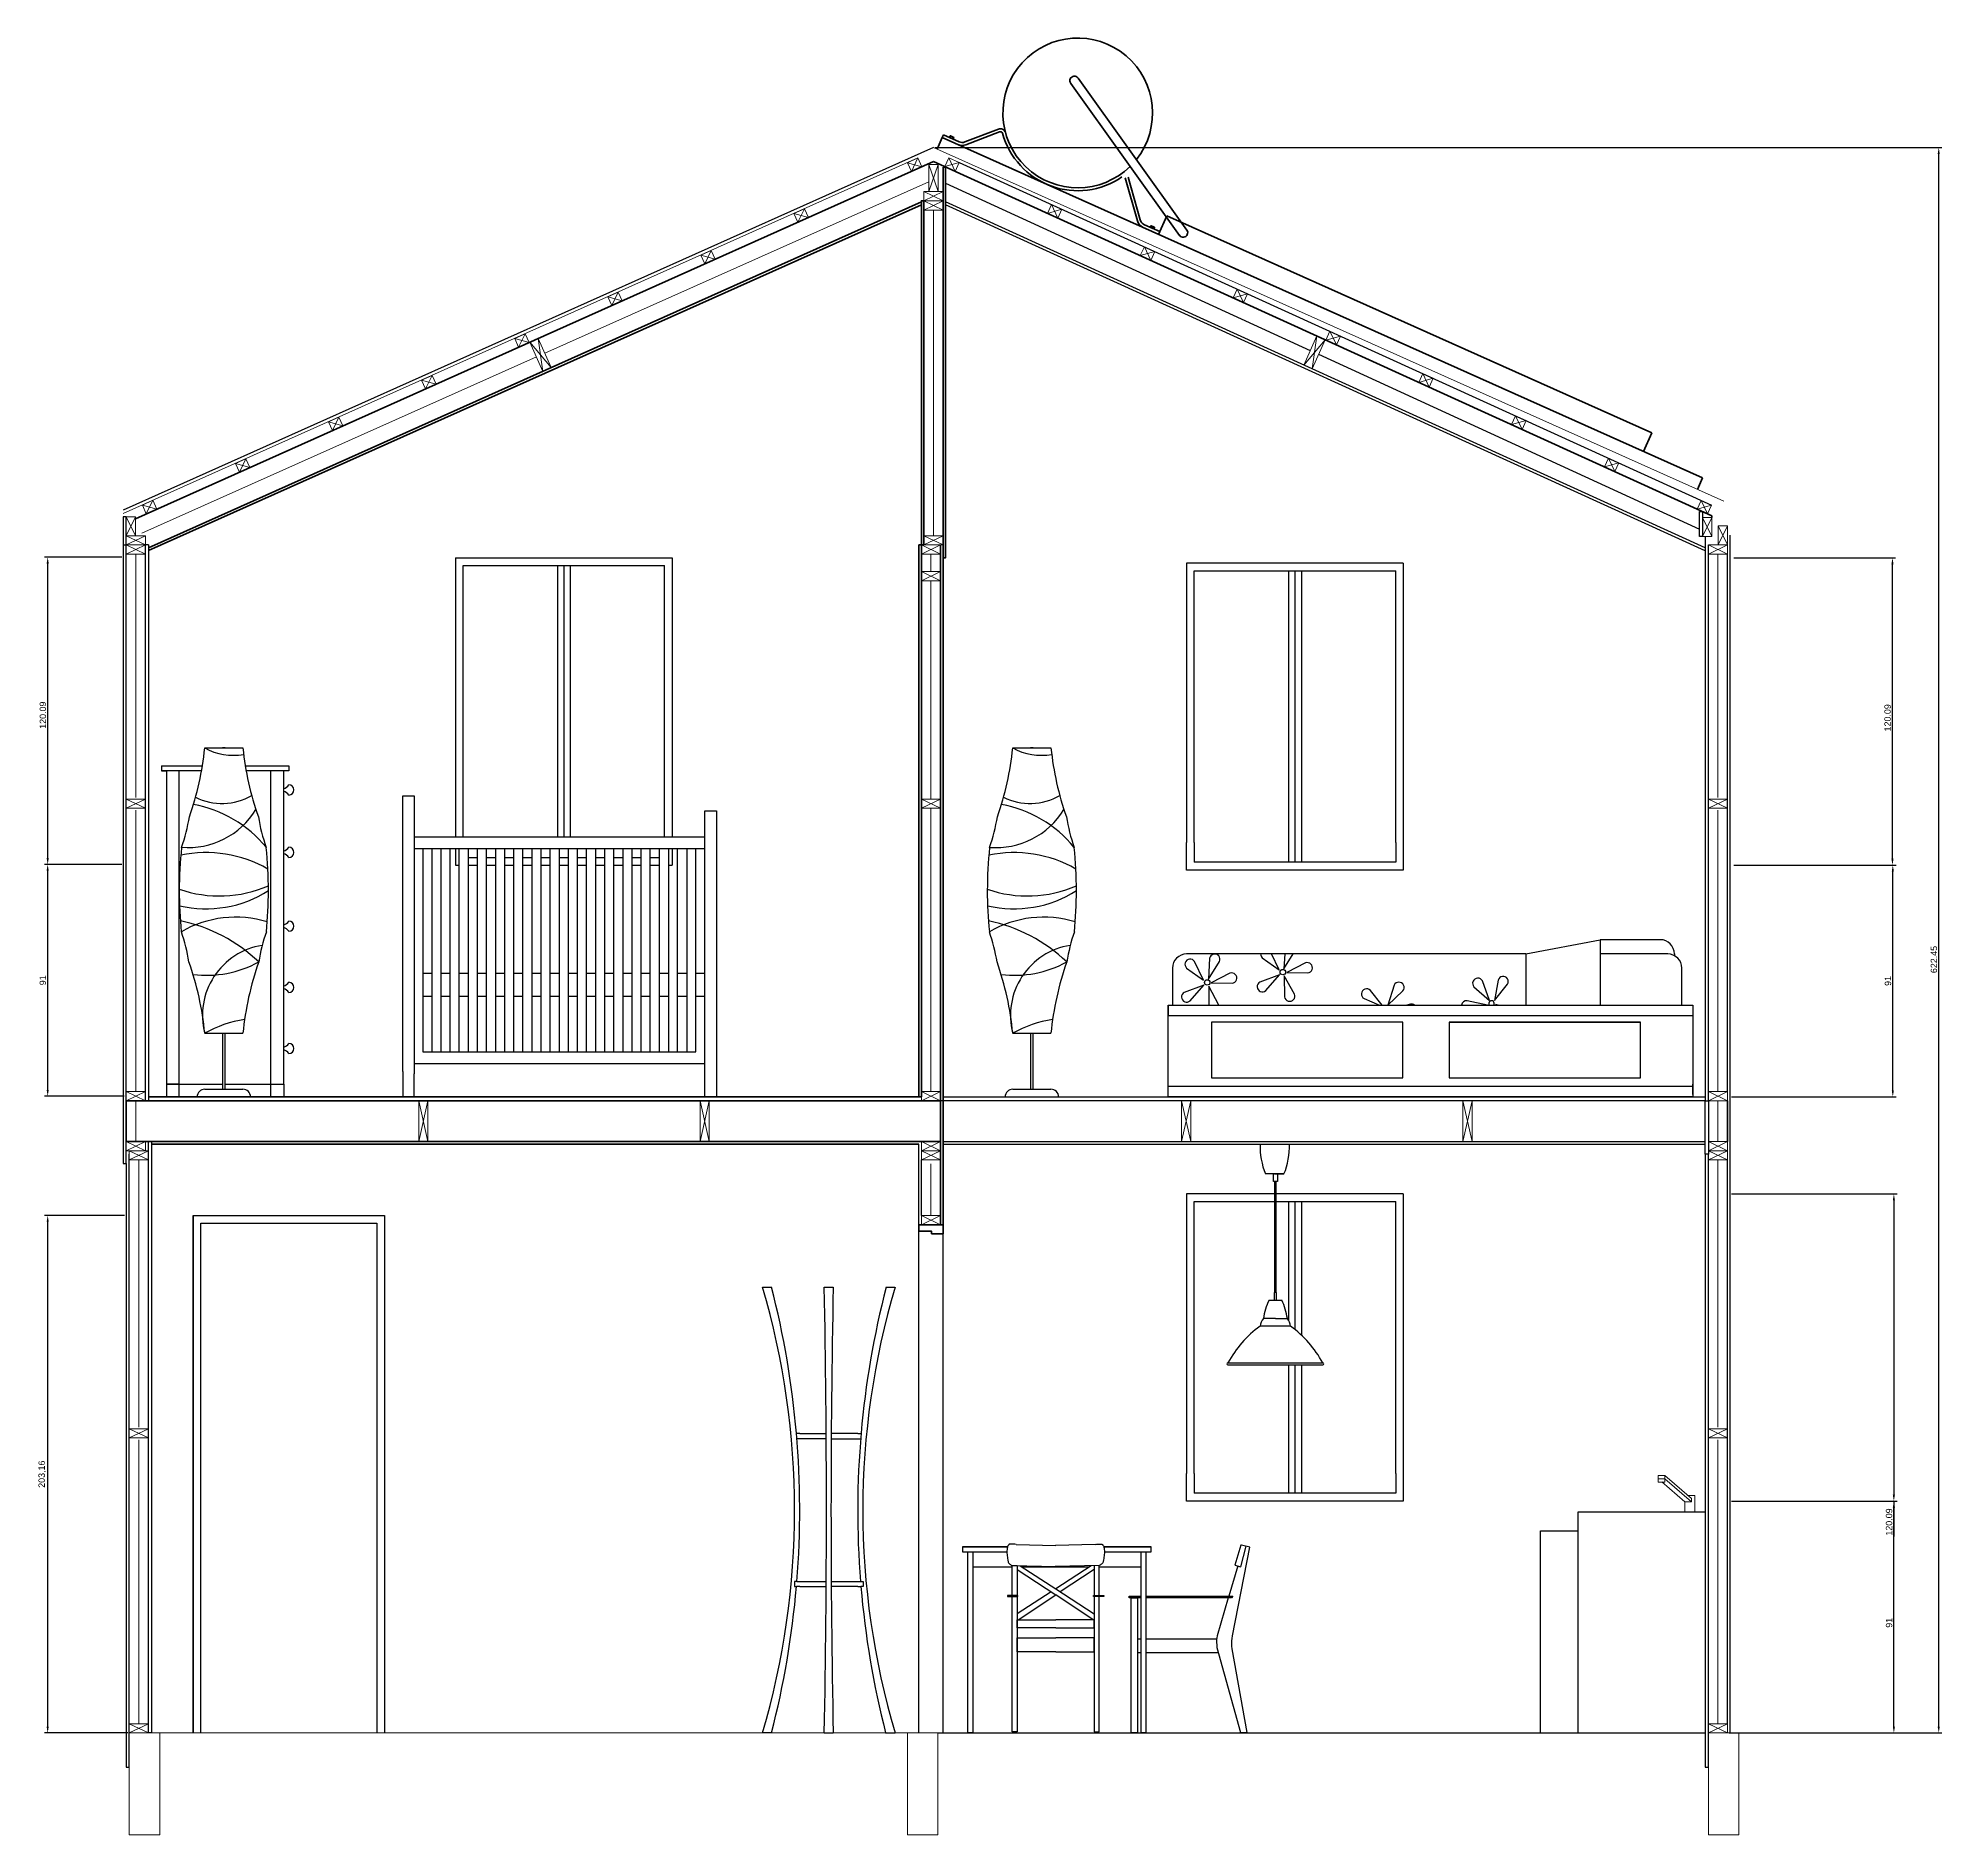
# Model space of a CAD drawing. Header units: inches. Extents: x 1841 to 3762, y 1077 to 2987.
# Drawn here: x 2952 to 3700, y 2276 to 2982 of the extents above; entities that cross this region are included whole.
import ezdxf

# ---------------------------------------------------------------- set-up
doc = ezdxf.new("R2010")
doc.units = ezdxf.units.IN
doc.header["$MEASUREMENT"] = 0
for name, color, linetype, lineweight in [('A-ANNO-SYMB', 3, 'Continuous', 18), ('A-DETL-MCUT', 4, 'Continuous', 25), ('A-ELEV-IDEN', 3, 'Continuous', 18), ('A-ELEV-MBE1', 7, 'Continuous', 35), ('A-ELEV-MBE2', 4, 'Continuous', 25), ('A-FURN', 8, 'Continuous', 18), ('A-SECT-MCUT', 7, 'Continuous', 35), ('A-WALL-PATT', 8, 'Continuous', 18), ('A-WALL-STUD', 3, 'Continuous', 18)]:
    doc.layers.add(name, color=color, linetype=linetype, lineweight=lineweight)
doc.layers.add('simona arzu 1', color=1, linetype='Continuous')
doc.styles.get("Standard").update_dxf_attribs({"font": 'Arial.ttf'})
doc.dimstyles.new('ISO-25', dxfattribs={"dimtxt": 2.5, "dimasz": 2.5, "dimexe": 1.25, "dimexo": 0.625, "dimtad": 1, "dimtxsty": 'Standard', "dimcen": 2.5, "dimadec": 0, "dimazin": 0, "dimtfac": 1, "dimtmove": 0, "dimatfit": 3, "dimfxl": 1, "dimarcsym": 0})

msp = doc.modelspace()

# ---------------------------------------------------------------- blocks, each defined once
blk = doc.blocks.new('*D40')
at = {"color": 0, "lineweight": -2, "transparency": 16777216}
for p, q in [((3304.45, 2938.88), (3699.69, 2938.88)), ((3698.44, 2319.02), (3698.44, 2936.38)), ((3616.14, 2316.52), (3699.69, 2316.52))]:
    blk.add_line(p, q, dxfattribs=at)
at = {"color": 0, "transparency": 16777216}
for points in [[(3698.02, 2936.38), (3698.85, 2936.38), (3698.44, 2938.88)], [(3698.02, 2319.02), (3698.85, 2319.02), (3698.44, 2316.52)]]:
    blk.add_solid(points, dxfattribs=at)
at = {"color": 0, "transparency": 16777216, "insert": (3696.55, 2620.14), "char_height": 2.5, "attachment_point": 5, "rotation": 90}
blk.add_mtext('622.45', dxfattribs=at)
blk = doc.blocks.new('*D41')
at = {"color": 0, "lineweight": -2, "transparency": 16777216}
for p, q in [((3617.04, 2407.52), (3682.08, 2407.52)), ((3680.83, 2319.02), (3680.83, 2405.02)), ((3616.14, 2316.52), (3682.08, 2316.52))]:
    blk.add_line(p, q, dxfattribs=at)
at = {"color": 0, "transparency": 16777216}
for points in [[(3680.41, 2405.02), (3681.25, 2405.02), (3680.83, 2407.52)], [(3680.41, 2319.02), (3681.25, 2319.02), (3680.83, 2316.52)]]:
    blk.add_solid(points, dxfattribs=at)
at = {"color": 0, "transparency": 16777216, "insert": (3678.94, 2359.76), "char_height": 2.5, "attachment_point": 5, "rotation": 90}
blk.add_mtext('91', dxfattribs=at)
blk = doc.blocks.new('*D35')
at = {"color": 0, "lineweight": -2, "transparency": 16777216}
for p, q in [((3617.04, 2528.1), (3682.08, 2528.1)), ((3680.83, 2525.6), (3680.83, 2410.02)), ((3617.04, 2407.52), (3682.08, 2407.52)), ((3680.83, 2407.52), (3680.83, 2393.64))]:
    blk.add_line(p, q, dxfattribs=at)
at = {"color": 0, "transparency": 16777216}
for points in [[(3680.41, 2525.6), (3681.25, 2525.6), (3680.83, 2528.1)], [(3680.41, 2410.02), (3681.25, 2410.02), (3680.83, 2407.52)]]:
    blk.add_solid(points, dxfattribs=at)
at = {"color": 0, "transparency": 16777216, "insert": (3678.94, 2399.33), "char_height": 2.5, "attachment_point": 5, "rotation": 90}
blk.add_mtext('120.09', dxfattribs=at)
blk = doc.blocks.new('*D36')
at = {"color": 0, "lineweight": -2, "transparency": 16777216}
for p, q in [((3617.95, 2657.21), (3681.66, 2657.21)), ((3680.41, 2568.71), (3680.41, 2654.71)), ((3617.04, 2566.21), (3681.66, 2566.21))]:
    blk.add_line(p, q, dxfattribs=at)
at = {"color": 0, "transparency": 16777216}
for points in [[(3680, 2654.71), (3680.83, 2654.71), (3680.41, 2657.21)], [(3680, 2568.71), (3680.83, 2568.71), (3680.41, 2566.21)]]:
    blk.add_solid(points, dxfattribs=at)
at = {"color": 0, "transparency": 16777216, "insert": (3678.52, 2611.71), "char_height": 2.5, "attachment_point": 5, "rotation": 90}
blk.add_mtext('91', dxfattribs=at)
blk = doc.blocks.new('*D37')
at = {"color": 0, "lineweight": -2, "transparency": 16777216}
for p, q in [((3617.95, 2777.79), (3681.52, 2777.79)), ((3680.27, 2659.71), (3680.27, 2775.29)), ((3617.95, 2657.21), (3681.52, 2657.21))]:
    blk.add_line(p, q, dxfattribs=at)
at = {"color": 0, "transparency": 16777216}
for points in [[(3679.86, 2775.29), (3680.69, 2775.29), (3680.27, 2777.79)], [(3679.86, 2659.71), (3680.69, 2659.71), (3680.27, 2657.21)]]:
    blk.add_solid(points, dxfattribs=at)
at = {"color": 0, "transparency": 16777216, "insert": (3678.38, 2715.03), "char_height": 2.5, "attachment_point": 5, "rotation": 90}
blk.add_mtext('120.09', dxfattribs=at)
blk = doc.blocks.new('*D38')
at = {"color": 0, "lineweight": -2, "transparency": 16777216}
for p, q in [((2985.16, 2657.48), (2954.84, 2657.48)), ((2956.09, 2568.98), (2956.09, 2654.98)), ((2986.07, 2566.48), (2954.84, 2566.48))]:
    blk.add_line(p, q, dxfattribs=at)
at = {"color": 0, "transparency": 16777216}
for points in [[(2955.67, 2654.98), (2956.51, 2654.98), (2956.09, 2657.48)], [(2955.67, 2568.98), (2956.51, 2568.98), (2956.09, 2566.48)]]:
    blk.add_solid(points, dxfattribs=at)
at = {"color": 0, "transparency": 16777216, "insert": (2954.2, 2611.98), "char_height": 2.5, "attachment_point": 5, "rotation": 90}
blk.add_mtext('91', dxfattribs=at)
blk = doc.blocks.new('*D39')
at = {"color": 0, "lineweight": -2, "transparency": 16777216}
for p, q in [((2985.16, 2778.06), (2954.84, 2778.06)), ((2956.09, 2659.98), (2956.09, 2775.56)), ((2985.16, 2657.48), (2954.84, 2657.48))]:
    blk.add_line(p, q, dxfattribs=at)
at = {"color": 0, "transparency": 16777216}
for points in [[(2955.67, 2775.56), (2956.51, 2775.56), (2956.09, 2778.06)], [(2955.67, 2659.98), (2956.51, 2659.98), (2956.09, 2657.48)]]:
    blk.add_solid(points, dxfattribs=at)
at = {"color": 0, "transparency": 16777216, "insert": (2954.2, 2716.06), "char_height": 2.5, "attachment_point": 5, "rotation": 90}
blk.add_mtext('120.09', dxfattribs=at)
blk = doc.blocks.new('*D42')
at = {"color": 0, "lineweight": -2, "transparency": 16777216}
for p, q in [((2986.3, 2519.67), (2954.84, 2519.67)), ((2956.09, 2319.02), (2956.09, 2517.17)), ((2987.5, 2316.52), (2954.84, 2316.52))]:
    blk.add_line(p, q, dxfattribs=at)
at = {"color": 0, "transparency": 16777216}
for points in [[(2955.67, 2517.17), (2956.51, 2517.17), (2956.09, 2519.67)], [(2955.67, 2319.02), (2956.51, 2319.02), (2956.09, 2316.52)]]:
    blk.add_solid(points, dxfattribs=at)
at = {"color": 0, "transparency": 16777216, "insert": (2953.96, 2418.09), "char_height": 2.5, "attachment_point": 5, "rotation": 90}
blk.add_mtext('203,16', dxfattribs=at)

# ---------------------------------------------------------------- dimensions: what is measured, and where the dimension line sits
at = {"color": 3}
for base, p1, p2, text, picture, middle in [((3698.437, 2938.883), (3615.512, 2316.517), (3303.823, 2938.883), '622.45', '*D40', (3698.437, 2620.14)), ((2956.089, 2778.063), (2985.786, 2657.483), (2985.786, 2778.063), '120.09', '*D39', (2956.089, 2716.064)), ((3680.273, 2777.789), (3617.323, 2657.209), (3617.323, 2777.789), '120.09', '*D37', (3680.273, 2715.028)), ((3680.831, 2528.096), (3616.417, 2407.517), (3616.417, 2528.096), '120.09', '*D35', (3680.831, 2399.327))]:
    dim = msp.add_linear_dim(base=base, p1=p1, p2=p2, angle=270, text=text, dimstyle='ISO-25', dxfattribs=at)
    dim.commit()
    dim.dimension.update_dxf_attribs({"geometry": picture, "text_midpoint": middle, "dimtype": 160})
for base, p1, p2, picture, middle in [((2956.089, 2657.483), (2986.692, 2566.483), (2985.786, 2657.483), '*D38', (2954.197, 2611.983)), ((3680.414, 2657.209), (3616.417, 2566.209), (3617.323, 2657.209), '*D36', (3678.522, 2611.709)), ((2956.089, 2519.673), (2988.128, 2316.517), (2986.925, 2519.673), '*D42', (2953.958, 2418.095))]:
    dim = msp.add_linear_dim(base=base, p1=p1, p2=p2, angle=270, dimstyle='ISO-25', dxfattribs=at)
    dim.commit()
    dim.dimension.update_dxf_attribs({"geometry": picture, "text_midpoint": middle})
dim = msp.add_linear_dim(base=(3680.831, 2407.517), p1=(3615.512, 2316.517), p2=(3616.417, 2407.517), angle=270, dimstyle='ISO-25', dxfattribs=at)
dim.commit()
dim.dimension.update_dxf_attribs({"geometry": '*D41', "text_midpoint": (3680.831, 2359.765), "dimtype": 160})

# ---------------------------------------------------------------- linework, layer by layer
at = {"color": 0}
for p, q in [((3303.823, 2938.883), (2985.725, 2796.513)), ((3313.928, 2933.013), (3609.284, 2798.533)), ((3308.578, 2924.917), (3451.719, 2859.229)), ((3454.994, 2857.726), (3604.503, 2789.115)), ((3616.417, 2786.68), (3616.417, 2316.517)), ((3488.255, 2775.776), (3403.19, 2775.776)), ((3403.19, 2655.197), (3403.19, 2666.072)), ((3406.192, 2666.072), (3406.192, 2658.323)), ((3443.221, 2666.072), (3443.221, 2658.323)), ((3445.723, 2666.072), (3445.723, 2658.323)), ((3448.225, 2666.072), (3448.225, 2658.323)), ((3485.253, 2666.072), (3485.253, 2658.323)), ((3488.255, 2666.072), (3488.255, 2655.197)), ((3488.255, 2655.197), (3403.19, 2655.197)), ((3485.253, 2658.323), (3406.192, 2658.323)), ((3095.507, 2576.186), (3095.507, 2566.209)), ((3099.97, 2566.209), (3099.97, 2575.317)), ((3214.075, 2566.209), (3214.075, 2576.505)), ((3218.681, 2575.829), (3218.681, 2566.209)), ((3095.507, 2566.209), (3099.97, 2566.209)), ((3218.681, 2566.209), (3214.075, 2566.209)), ((3307.575, 2566.209), (3602.246, 2566.209)), ((3602.246, 2566.209), (3602.246, 2566.209)), ((3602.246, 2566.209), (3606.803, 2566.209)), ((3307.575, 2548.696), (3606.802, 2548.696)), ((3298.066, 2515.986), (3298.066, 2547.695)), ((3299.066, 2519.588), (3299.066, 2541.49)), ((3307.575, 2547.695), (3606.802, 2547.695)), ((3437.728, 2528.096), (3403.19, 2528.096)), ((3488.255, 2528.096), (3438.328, 2528.096)), ((3403.19, 2407.517), (3403.19, 2418.392)), ((3406.192, 2418.392), (3406.192, 2410.643)), ((3443.221, 2418.392), (3443.221, 2410.643)), ((3445.723, 2418.392), (3445.723, 2410.643)), ((3448.225, 2418.392), (3448.225, 2410.643)), ((3485.253, 2418.392), (3485.253, 2410.643)), ((3488.255, 2418.392), (3488.255, 2407.517)), ((3488.255, 2407.517), (3403.19, 2407.517)), ((3485.253, 2410.643), (3406.192, 2410.643))]:
    msp.add_line(p, q, dxfattribs=at)
for p, q in [((3017.746, 2703.182), (3032.746, 2703.182)), ((3017.746, 2703.182), (3030.246, 2703.182)), ((3017.746, 2703.182), (3025.246, 2703.182)), ((3025.746, 2703.182), (3024.746, 2703.182)), ((3024.746, 2703.182), (3025.246, 2703.182)), ((3334.943, 2703.181), (3349.943, 2703.181)), ((3334.943, 2703.181), (3347.443, 2703.181)), ((3334.943, 2703.181), (3342.443, 2703.181)), ((3342.943, 2703.181), (3341.943, 2703.181)), ((3341.943, 2703.181), (3342.443, 2703.181)), ((3000.746, 2696.209), (3000.746, 2694.209)), ((3000.746, 2696.209), (3016.83, 2696.209)), ((3016.487, 2694.209), (3000.746, 2694.209)), ((3000.746, 2694.209), (3002.746, 2694.209)), ((3002.746, 2694.209), (3002.746, 2566.209)), ((3007.746, 2571.225), (3007.746, 2694.209)), ((3033.663, 2696.209), (3050.746, 2696.209)), ((3050.746, 2694.209), (3034.006, 2694.209)), ((3043.746, 2571.225), (3043.746, 2694.209)), ((3048.746, 2571.225), (3048.746, 2694.209)), ((3050.746, 2696.209), (3050.746, 2694.209)), ((3536.33, 2622.341), (3565.474, 2627.924)), ((3589.078, 2627.924), (3565.474, 2627.924)), ((3565.474, 2627.924), (3565.474, 2602.278)), ((3397.611, 2616.759), (3397.611, 2602.278)), ((3536.33, 2622.341), (3403.193, 2622.341)), ((3403.193, 2616.759), (3409.841, 2612.008)), ((3409.841, 2612.008), (3406.298, 2619.371)), ((3412.216, 2620.633), (3411.72, 2612.477)), ((3411.72, 2612.477), (3416.078, 2619.388)), ((3432.881, 2620.809), (3439.529, 2616.058)), ((3439.529, 2616.058), (3436.506, 2622.341)), ((3441.407, 2616.527), (3445.074, 2622.341)), ((3441.762, 2622.341), (3441.407, 2616.527)), ((3449.815, 2618.808), (3442.573, 2615.024)), ((3536.33, 2622.341), (3536.33, 2602.278)), ((3592.028, 2622.341), (3565.474, 2622.341)), ((3594.661, 2622.341), (3594.661, 2621.681)), ((3597.611, 2602.278), (3597.611, 2616.759)), ((3409.912, 2610.121), (3402.262, 2607.251)), ((3404.586, 2603.925), (3409.912, 2610.121)), ((3411.855, 2609.649), (3411.933, 2602.278)), ((3415.861, 2602.278), (3411.855, 2609.649)), ((3420.127, 2614.757), (3412.885, 2610.973)), ((3412.885, 2610.973), (3421.054, 2610.807)), ((3439.6, 2614.172), (3431.95, 2611.302)), ((3434.273, 2607.976), (3439.6, 2614.172)), ((3441.543, 2613.699), (3441.63, 2605.529)), ((3445.549, 2606.578), (3441.543, 2613.699)), ((3442.573, 2615.024), (3450.742, 2614.858)), ((3484.66, 2610.062), (3482.177, 2602.278)), ((3515.969, 2609.436), (3522.114, 2604.05)), ((3522.114, 2604.05), (3519.317, 2611.727)), ((3525.458, 2612.094), (3524.016, 2604.051)), ((3524.016, 2604.051), (3529.149, 2610.409)), ((3395.932, 2566.209), (3395.932, 2602.278)), ((3395.932, 2602.278), (3601.932, 2602.278)), ((3395.932, 2602.278), (3395.932, 2598.157)), ((3472.872, 2604.801), (3478.869, 2602.278)), ((3479.891, 2602.278), (3475.325, 2608.033)), ((3482.177, 2602.278), (3488.098, 2607.909)), ((3491.115, 2602.662), (3489.614, 2602.278)), ((3521.335, 2602.278), (3513.344, 2603.983)), ((3524.433, 2602.426), (3524.629, 2602.278)), ((3525.438, 2602.278), (3524.433, 2602.426)), ((3601.932, 2602.278), (3601.932, 2566.209)), ((3395.932, 2598.157), (3601.932, 2598.157)), ((3506.296, 2595.602), (3581.394, 2595.602)), ((3017.746, 2591.182), (3032.746, 2591.182)), ((3024.746, 2591.182), (3024.746, 2569.182)), ((3025.746, 2569.182), (3025.746, 2591.182)), ((3334.943, 2591.181), (3349.943, 2591.181)), ((3341.943, 2591.181), (3341.943, 2569.181)), ((3342.943, 2569.181), (3342.943, 2591.181)), ((3007.746, 2571.225), (3002.746, 2571.225)), ((3002.746, 2571.225), (3024.746, 2571.225)), ((3007.746, 2566.209), (3007.746, 2571.225)), ((3025.746, 2571.225), (3048.746, 2571.225)), ((3043.746, 2566.209), (3043.746, 2571.225)), ((3043.746, 2571.225), (3048.746, 2571.225)), ((3048.746, 2571.225), (3048.746, 2566.209)), ((3601.932, 2567.123), (3601.932, 2571.244)), ((3002.746, 2566.209), (3007.746, 2566.209)), ((3017.746, 2569.182), (3032.746, 2569.182)), ((3048.746, 2566.209), (3043.746, 2566.209)), ((3334.943, 2569.181), (3349.943, 2569.181)), ((3601.932, 2570.33), (3395.932, 2570.33)), ((3601.932, 2566.209), (3395.932, 2566.209)), ((3442.703, 2566.209), (3549.512, 2566.209)), ((3549.512, 2566.209), (3601.932, 2566.209)), ((3437.018, 2535.959), (3434.152, 2535.959)), ((3438.546, 2535.959), (3437.018, 2535.959)), ((3437.228, 2532.959), (3437.228, 2535.959)), ((3437.228, 2535.959), (3437.728, 2535.959)), ((3437.911, 2535.959), (3438.484, 2535.959)), ((3438.328, 2535.959), (3438.828, 2535.959)), ((3441.411, 2535.959), (3438.546, 2535.959)), ((3438.828, 2535.959), (3438.828, 2532.959)), ((3438.828, 2535.959), (3441.411, 2535.959)), ((3438.828, 2532.959), (3437.228, 2532.959)), ((3437.728, 2532.959), (3437.728, 2489.42)), ((3438.328, 2489.42), (3438.328, 2532.959)), ((3236.745, 2491.517), (3240.245, 2491.517)), ((3260.941, 2491.517), (3264.441, 2491.517)), ((3285.231, 2491.517), (3288.637, 2491.517)), ((3438.528, 2489.42), (3437.528, 2489.42)), ((3437.528, 2489.42), (3437.528, 2486.42)), ((3438.528, 2486.42), (3438.528, 2489.42)), ((3435.528, 2486.42), (3440.528, 2486.42)), ((3438.028, 2486.42), (3438.328, 2486.42)), ((3438.328, 2486.42), (3438.528, 2486.42)), ((3444.028, 2476.183), (3432.028, 2476.183)), ((3438.028, 2479.183), (3433.328, 2479.183)), ((3438.028, 2479.183), (3442.728, 2479.183)), ((3419.428, 2461.8), (3456.627, 2461.8)), ((3419.428, 2461.8), (3438.028, 2461.8)), ((3419.428, 2461), (3456.627, 2461)), ((3251.311, 2434.017), (3250.028, 2434.017)), ((3261.697, 2432.017), (3250.194, 2432.017)), ((3251.311, 2434.017), (3251.311, 2434.017)), ((3251.311, 2434.017), (3261.697, 2434.017)), ((3263.673, 2432.017), (3275.218, 2432.017)), ((3274.072, 2434.017), (3263.686, 2434.017)), ((3274.072, 2434.017), (3275.386, 2434.017)), ((3251.311, 2404.017), (3251.311, 2404.017)), ((3556.884, 2316.517), (3556.884, 2403.269)), ((3556.884, 2403.269), (3606.801, 2403.269)), ((3542.136, 2316.517), (3542.136, 2395.865)), ((3542.136, 2395.865), (3556.822, 2395.865)), ((3332.893, 2389.637), (3315.23, 2389.637)), ((3315.23, 2389.637), (3332.893, 2389.637)), ((3315.23, 2389.637), (3315.23, 2387.637)), ((3315.23, 2389.637), (3332.893, 2389.637)), ((3315.23, 2387.637), (3332.644, 2387.637)), ((3315.23, 2387.637), (3317.23, 2387.637)), ((3317.23, 2387.637), (3317.23, 2316.637)), ((3317.23, 2387.637), (3319.23, 2387.637)), ((3319.23, 2387.637), (3319.23, 2316.637)), ((3389.23, 2389.637), (3370.67, 2389.637)), ((3370.67, 2389.637), (3389.23, 2389.637)), ((3370.919, 2387.637), (3389.23, 2387.637)), ((3385.23, 2387.637), (3385.23, 2316.637)), ((3387.23, 2387.637), (3387.23, 2316.637)), ((3389.23, 2387.637), (3389.23, 2389.637)), ((3334.671, 2381.637), (3319.23, 2381.637)), ((3364.843, 2381.637), (3338.72, 2381.637)), ((3385.23, 2381.637), (3368.892, 2381.637)), ((3250.194, 2376.017), (3249.194, 2376.017)), ((3249.194, 2376.017), (3249.194, 2374.017)), ((3249.194, 2374.017), (3250.028, 2374.017)), ((3251.311, 2374.017), (3250.028, 2374.017)), ((3250.194, 2376.017), (3261.71, 2376.017)), ((3251.311, 2374.017), (3261.697, 2374.017)), ((3263.673, 2376.017), (3275.16, 2376.017)), ((3274.072, 2374.017), (3263.686, 2374.017)), ((3274.072, 2374.017), (3275.323, 2374.017)), ((3275.16, 2376.017), (3276.16, 2376.017)), ((3276.16, 2374.017), (3275.323, 2374.017)), ((3276.16, 2376.017), (3276.16, 2374.017)), ((3240.245, 2316.517), (3236.745, 2316.517)), ((3260.941, 2316.517), (3264.441, 2316.517)), ((3285.044, 2316.517), (3288.745, 2316.517)), ((3317.23, 2316.637), (3319.23, 2316.637)), ((3385.23, 2316.637), (3387.23, 2316.637))]:
    msp.add_line(p, q)
at = {"color": 7}
for p, q in [((3336.302, 2390.542), (3351.823, 2390.165)), ((3367.261, 2390.542), (3351.74, 2390.165)), ((3336.644, 2380.682), (3351.781, 2370.69)), ((3337.892, 2382.178), (3351.781, 2373.112)), ((3365.671, 2382.178), (3351.781, 2373.112)), ((3366.919, 2380.682), (3353.567, 2371.947)), ((3423.233, 2382.075), (3419.735, 2370.223)), ((3349.967, 2371.888), (3336.644, 2363.24)), ((3337.037, 2360.979), (3351.781, 2370.69)), ((3351.781, 2373.112), (3366.919, 2363.24)), ((3366.525, 2360.979), (3351.781, 2370.69)), ((3419.555, 2369.615), (3415.143, 2354.664)), ((3415.143, 2354.664), (3414.885, 2353.029)), ((3414.885, 2353.029), (3415.032, 2350.07)), ((3415.032, 2350.07), (3424.393, 2316.632))]:
    msp.add_line(p, q, dxfattribs=at)
for points in [[(3488.01, 2573.693), (3488.01, 2595.602), (3412.913, 2595.602), (3412.913, 2573.693)], [(3581.394, 2573.693), (3581.394, 2595.602), (3506.296, 2595.602), (3506.296, 2573.693)]]:
    msp.add_lwpolyline(points, close=True)
for points in [[(3336.302, 2390.542), (3335.712, 2390.582), (3335.226, 2390.611), (3334.833, 2390.63), (3334.52, 2390.64), (3334.274, 2390.644), (3334.083, 2390.641), (3333.935, 2390.635), (3333.817, 2390.625), (3333.719, 2390.612), (3333.635, 2390.595), (3333.561, 2390.571), (3333.493, 2390.536), (3333.428, 2390.488), (3333.361, 2390.423), (3333.289, 2390.34), (3333.208, 2390.234), (3333.115, 2390.102), (3333.015, 2389.931), (3332.915, 2389.707), (3332.822, 2389.417), (3332.742, 2389.047), (3332.681, 2388.583), (3332.645, 2388.012), (3332.643, 2387.318)], [(3367.261, 2390.542), (3367.851, 2390.582), (3368.337, 2390.611), (3368.73, 2390.63), (3369.043, 2390.64), (3369.289, 2390.644), (3369.48, 2390.641), (3369.628, 2390.635), (3369.746, 2390.625), (3369.844, 2390.612), (3369.928, 2390.595), (3370.002, 2390.571), (3370.07, 2390.536), (3370.135, 2390.488), (3370.202, 2390.423), (3370.274, 2390.34), (3370.355, 2390.234), (3370.448, 2390.102), (3370.548, 2389.931), (3370.648, 2389.707), (3370.741, 2389.417), (3370.821, 2389.047), (3370.882, 2388.583), (3370.918, 2388.012), (3370.92, 2387.318)], [(3424.399, 2316.632), (3426.965, 2316.632), (3421.092, 2349.507), (3420.978, 2350.546), (3420.94, 2351.585), (3420.952, 2352.617), (3421.016, 2353.53), (3421.136, 2354.689), (3427.985, 2389.458), (3424.684, 2390.25), (3424.5, 2390.25), (3422.124, 2382.343), (3424.484, 2381.787), (3426.599, 2389.79)], [(3334.671, 2370.517), (3334.671, 2382.239), (3336.644, 2382.239), (3336.644, 2370.517)], [(3366.919, 2382.201), (3366.919, 2370.517)], [(3368.892, 2370.517), (3368.892, 2382.239)], [(3336.644, 2370.022), (3336.644, 2317.011), (3334.671, 2317.011), (3334.671, 2370.022)], [(3366.919, 2370.022), (3366.919, 2317.011), (3368.892, 2317.011), (3368.892, 2370.022)], [(3385.23, 2369.615), (3380.628, 2369.615), (3380.628, 2370.223), (3385.23, 2370.223)], [(3387.23, 2370.223), (3421.361, 2370.223), (3420.838, 2369.615), (3387.23, 2369.615)], [(3351.781, 2357.801), (3336.644, 2357.801), (3336.644, 2360.979), (3351.781, 2360.979)], [(3351.781, 2357.801), (3366.919, 2357.801), (3366.919, 2360.979), (3351.781, 2360.979)], [(3351.781, 2348.386), (3336.644, 2348.386), (3336.644, 2353.893), (3351.781, 2353.893)], [(3351.781, 2348.386), (3366.919, 2348.386), (3366.919, 2353.893), (3351.781, 2353.893)], [(3383.935, 2353.479), (3385.23, 2353.479)], [(3385.23, 2347.986), (3383.935, 2347.986)], [(3387.23, 2353.479), (3414.956, 2353.479)], [(3415.615, 2347.986), (3387.23, 2347.986)]]:
    msp.add_lwpolyline(points, dxfattribs=at)
for points in [[(3332.643, 2387.318), (3333.013, 2384.222, 0.145144), (3333.501, 2383.091, 0.122545), (3334.666, 2382.239), (3351.987, 2381.909)], [(3370.92, 2387.318), (3370.55, 2384.222, -0.145144), (3370.062, 2383.091, -0.122545), (3368.897, 2382.239), (3351.576, 2381.909)]]:
    msp.add_lwpolyline(points, format="xyb", dxfattribs=at)
for points in [[(3336.974, 2370.517), (3332.848, 2370.517), (3332.848, 2370.022), (3336.974, 2370.022)], [(3366.589, 2370.517), (3370.715, 2370.517), (3370.715, 2370.022), (3366.589, 2370.022)], [(3381.467, 2369.615), (3383.935, 2369.615), (3383.935, 2316.626), (3381.467, 2316.626)]]:
    msp.add_lwpolyline(points, close=True, dxfattribs=at)
for centre in [(3440.964, 2615.202), (3411.276, 2611.152)]:
    msp.add_circle(centre, 1.077)
for centre, radius, start, end in [((2902.736, 2714.749), 115.59, 340.509371, 354.256853), ((3028.954, 2723.7), 23.38, 241.355181, 280.029034), ((3147.756, 2714.749), 115.59, 185.743147, 199.490629), ((3219.932, 2714.748), 115.59, 340.509371, 354.256853), ((3346.15, 2723.7), 23.38, 241.355181, 280.029034), ((3464.953, 2714.748), 115.59, 185.743147, 199.490629), ((3024.502, 2704.76), 23.38, 243.612615, 299.998116), ((3048.12, 2690.253), 3.046, 281.860217, 329.556276), ((3048.12, 2683.166), 3.046, 30.443724, 78.139783), ((3050.746, 2686.709), 2, 270, 90), ((3341.698, 2704.759), 23.38, 243.612615, 299.998116), ((3011.097, 2695.502), 31.416, 265.518674, 328.321514), ((2942.213, 2687.516), 70.408, 340.645058, 350.736017), ((3004.553, 2633.539), 48.272, 39.405478, 79.567233), ((3108.279, 2687.516), 70.408, 189.263983, 199.354942), ((3328.293, 2695.501), 31.416, 265.518674, 328.321514), ((3259.41, 2687.516), 70.408, 340.645058, 350.736017), ((3321.749, 2633.538), 48.272, 39.405478, 79.567233), ((3425.476, 2687.516), 70.408, 189.263983, 199.354942), ((3169.546, 2647.182), 161.8, 173.968917, 180), ((3018.427, 2613.843), 48.272, 60.05336, 102.059259), ((2880.946, 2647.182), 161.8, 0, 6.031083), ((3048.12, 2665.753), 3.046, 281.860217, 329.556276), ((3048.12, 2658.666), 3.046, 30.443724, 78.139783), ((3050.746, 2662.209), 2, 270, 90), ((3486.743, 2647.181), 161.8, 173.968917, 180), ((3335.623, 2613.842), 48.272, 60.05336, 102.059259), ((3198.143, 2647.181), 161.8, 0, 6.031083), ((3169.546, 2647.182), 161.8, 180, 185.729051), ((3023.479, 2693.371), 48.272, 250.980332, 293.510416), ((3018.252, 2685.707), 45.653, 256.836658, 302.448513), ((2880.946, 2647.182), 161.8, 354.263705, 0), ((3340.675, 2693.37), 48.272, 250.980332, 293.510416), ((3486.743, 2647.181), 161.8, 180, 185.729051), ((3335.448, 2685.707), 45.653, 256.836658, 302.448513), ((3198.143, 2647.181), 161.8, 354.263705, 0), ((2995.548, 2573.944), 62.681, 46.196277, 78.373384), ((3029.896, 2594.266), 42.509, 73.060275, 120.13527), ((2942.073, 2607.847), 70.408, 9.263983, 19.224266), ((3108.425, 2607.847), 70.408, 160.793276, 170.736017), ((3048.12, 2636.753), 3.046, 281.860217, 329.556276), ((3048.12, 2629.666), 3.046, 30.443724, 78.139783), ((3050.746, 2633.209), 2, 270, 90), ((3312.744, 2573.943), 62.681, 46.196277, 78.373384), ((3347.092, 2594.266), 42.509, 73.060275, 120.13527), ((3259.269, 2607.847), 70.408, 9.263983, 19.224266), ((3425.621, 2607.847), 70.408, 160.793276, 170.736017), ((3044.635, 2598.243), 27.8, 98.929608, 194.714184), ((3361.831, 2598.242), 27.8, 98.929608, 194.714184), ((2899.877, 2579.832), 118.414, 5.499931, 19.408565), ((3018.507, 2656.46), 42.509, 262.785375, 298.722844), ((3149.689, 2580.017), 117.474, 160.525366, 174.546428), ((3217.073, 2579.832), 118.414, 5.499931, 19.408565), ((3335.703, 2656.46), 42.509, 262.785375, 298.722844), ((3466.885, 2580.017), 117.474, 160.525366, 174.546428), ((3404.578, 2618.263), 2.045, 32.773837, 227.376481), ((3414.227, 2620.258), 2.045, 334.836342, 169.438986), ((3434.266, 2622.314), 2.045, 179.237686, 227.376481), ((3450.532, 2616.892), 2.045, 275.908341, 110.510985), ((3048.12, 2612.753), 3.046, 281.860217, 329.556276), ((3048.12, 2605.666), 3.046, 30.443724, 78.139783), ((3050.746, 2609.209), 2, 270, 90), ((3420.844, 2612.842), 2.045, 275.908341, 110.510985), ((3432.898, 2609.49), 2.045, 117.640226, 312.24287), ((3473.892, 2606.574), 2.045, 45.502562, 240.105206), ((3486.517, 2609.206), 2.045, 320.636173, 155.238817), ((3517.496, 2610.796), 2.045, 27.089447, 221.692092), ((3527.411, 2611.488), 2.045, 328.161446, 162.764091), ((3403.211, 2605.439), 2.045, 117.640226, 312.24287), ((3443.657, 2605.802), 2.045, 187.682828, 22.285472), ((3491.375, 2600.634), 2.045, 53.487611, 97.301322), ((3513.167, 2601.945), 2.045, 85.026942, 170.654862), ((3522.89, 2602.888), 1.077, 325.465734, 214.534266), ((3039.088, 2554.418), 42.509, 97.712909, 120.13527), ((3356.284, 2554.417), 42.509, 97.712909, 120.13527), ((3048.12, 2588.753), 3.046, 281.860217, 329.556276), ((3050.746, 2585.209), 2, 270, 90), ((3048.12, 2581.666), 3.046, 30.443724, 78.139783), ((3017.746, 2566.181), 3, 90.001757, 179.46638), ((3032.746, 2566.182), 3, 0.534994, 90), ((3334.943, 2566.181), 3, 90.001757, 179.46638), ((3349.943, 2566.181), 3, 0.534994, 90), ((3461.191, 2546.961), 29.192, 178.55998, 202.142628), ((3414.373, 2546.961), 29.192, 337.857372, 1.44002), ((2938.374, 2404.017), 310.937, 343.655751, 16.344249), ((2899.826, 2404.017), 351.484, 355.430854, 14.415044), ((-1210.782, 2404.017), 4472.58, 358.879014, 1.120986), ((7736.165, 2404.017), 4472.58, 178.879014, 181.120986), ((3625.556, 2403.653), 351.484, 165.523833, 184.509769), ((3584.472, 2404.018), 308.4, 163.517733, 196.482727), ((3456.735, 2476.019), 23.621, 153.877025, 172.302781), ((3419.32, 2476.019), 23.621, 7.697219, 26.122975), ((3456.163, 2442.331), 41.575, 125.488045, 152.077465), ((3438.256, 2475.266), 6.295, 141.519958, 171.622657), ((3437.799, 2475.266), 6.295, 8.377343, 38.480042), ((3418.133, 2440.791), 43.854, 28.624923, 53.809566), ((3419.428, 2461.4), 0.4, 90, 270), ((3456.627, 2461.4), 0.4, 270, 90), ((2899.826, 2404.017), 351.484, 345.584956, 355.103717), ((3625.556, 2403.653), 351.484, 184.836879, 194.353937)]:
    msp.add_arc(centre, radius, start, end)
at = {"color": 0}
for centre, start, end in [((3589.078, 2622.341), 0, 90), ((3403.193, 2616.759), 90, 180), ((3592.028, 2616.759), 0, 90)]:
    msp.add_arc(centre, 5.583, start, end, dxfattribs=at)
at = {"layer": 'A-ANNO-SYMB', "color": 0}
msp.add_line((3293.562, 2316.517), (2994.63, 2316.517), dxfattribs=at)
msp.add_lwpolyline([(3614.041, 2800.05), (3303.823, 2938.883)], dxfattribs=at)
for points in [[(3000.137, 2316.517), (2988.128, 2316.517), (2988.128, 2276.486), (3000.137, 2276.486)], [(3305.571, 2316.517), (3293.562, 2316.517), (3293.562, 2276.486), (3305.571, 2276.486)], [(3620.015, 2316.517), (3608.006, 2316.517), (3608.006, 2276.486), (3620.015, 2276.486)]]:
    msp.add_lwpolyline(points, close=True, dxfattribs=at)
at = {"layer": 'A-DETL-MCUT', "color": 0}
msp.add_line((2995.636, 2782.877), (2994.433, 2782.877), dxfattribs=at)
for points in [[(3604.503, 2796.075), (3605.704, 2796.075), (3605.704, 2786.179), (3604.503, 2786.179)], [(2986.927, 2793.985), (2985.725, 2793.985), (2985.725, 2782.877), (2986.927, 2782.877)], [(3606.802, 2564.708), (3608.003, 2564.708), (3608.003, 2543.692), (3606.802, 2543.692)]]:
    msp.add_lwpolyline(points, close=True, dxfattribs=at)
for points in [[(2985.725, 2782.877), (2985.725, 2540.089), (2986.925, 2540.089), (2986.927, 2782.877)], [(2995.634, 2782.877), (2995.634, 2564.708), (2994.433, 2564.708), (2994.433, 2782.877)], [(3606.803, 2786.179), (3606.803, 2564.708), (3608.005, 2564.708), (3608.005, 2782.877)], [(2996.835, 2548.696), (2996.835, 2316.517), (2995.634, 2316.517), (2995.634, 2548.696)], [(2986.925, 2540.089), (2986.926, 2303.106), (2988.128, 2303.106), (2988.128, 2541.491)], [(3606.801, 2543.692), (3606.801, 2303.106), (3608.003, 2303.106), (3608.003, 2543.692)]]:
    msp.add_lwpolyline(points, dxfattribs=at)
at = {"layer": 'A-ELEV-IDEN', "color": 0}
msp.add_lwpolyline([(3297.706, 2934.794), (2985.725, 2795.195)], dxfattribs=at)
at = {"layer": 'A-ELEV-MBE1', "color": 0}
for p, q in [((3357.7, 2964.082), (3400.39, 2904.423)), ((3360.581, 2966.19), (3403.282, 2906.515)), ((3329.354, 2946.119), (3316.145, 2941.077)), ((3329.768, 2945.035), (3316.559, 2939.994)), ((3307.752, 2943.877), (3307.279, 2942.819)), ((3307.752, 2943.877), (3313.866, 2941.141)), ((3310.368, 2943.452), (3310.112, 2942.88)), ((3310.667, 2943.318), (3310.411, 2942.746)), ((3311.778, 2942.88), (3310.439, 2943.479)), ((3311.251, 2942.371), (3311.507, 2942.942)), ((3311.55, 2942.237), (3311.805, 2942.809)), ((3383.843, 2910.173), (3379.067, 2926.954)), ((3384.959, 2910.491), (3380.197, 2927.256)), ((3386.607, 2908.587), (3392.65, 2905.883)), ((3389.188, 2908.177), (3388.932, 2907.606)), ((3389.487, 2908.044), (3389.231, 2907.472)), ((3390.598, 2907.605), (3389.259, 2908.204)), ((3390.07, 2907.096), (3390.326, 2907.668)), ((3390.369, 2906.962), (3390.625, 2907.534)), ((3392.65, 2905.883), (3392.176, 2904.824)), ((3609.307, 2793.685), (3609.307, 2794.344)), ((3298.066, 2782.877), (3298.066, 2566.209)), ((3299.066, 2566.209), (3299.066, 2782.877)), ((3299.066, 2566.209), (2995.634, 2566.209)), ((3126.635, 2547.695), (3298.066, 2547.695))]:
    msp.add_line(p, q, dxfattribs=at)
for points in [[(3307.279, 2942.819), (3305.235, 2938.251)], [(3605.758, 2809.239), (3307.279, 2942.819)], [(2990.53, 2793.178), (3303.823, 2933.365)], [(3609.307, 2794.344), (3303.823, 2933.435)], [(2995.634, 2781.757), (3299.07, 2917.533)], [(3212.001, 2877.477), (3299.07, 2916.437)], [(3395.447, 2912.132), (3392.176, 2904.824)], [(3585.823, 2826.932), (3395.447, 2912.132)], [(2995.634, 2780.661), (3212.001, 2877.477)], [(3585.823, 2826.932), (3582.553, 2819.624)], [(3605.758, 2809.239), (3603.714, 2804.672)], [(2986.925, 2548.696), (3306.572, 2548.696), (3306.572, 2564.708), (2986.927, 2564.708), (2986.925, 2548.696)], [(3615.513, 2564.708), (3615.513, 2548.696)], [(2996.835, 2547.695), (3126.635, 2547.695)], [(3298.066, 2515.986), (3298.066, 2513.484), (3303.069, 2513.484), (3303.069, 2512.483), (3307.573, 2512.483), (3307.573, 2515.986), (3298.066, 2515.986)]]:
    msp.add_lwpolyline(points, dxfattribs=at)
for centre, radius, start, end in [((3360.441, 2952.488), 29.382, 321.562727, 314.431621), ((3359.135, 2965.144), 1.785, 35.281594, 216.498159), ((3330.098, 2944.17), 2.086, 19.804928, 110.889877), ((3330.098, 2944.168), 0.928, 22.568235, 110.860662), ((3310.162, 2942.858), 0.0538, 155.889877, 245.889877), ((3310.362, 2942.768), 0.0538, 245.889877, 335.889877), ((3310.417, 2943.43), 0.0538, 65.889877, 155.889877), ((3310.46, 2942.724), 0.0538, 155.889877, 245.889877), ((3310.618, 2943.34), 0.0538, 335.889877, 65.889877), ((3310.716, 2943.296), 0.0538, 65.889877, 155.889877), ((3311.202, 2942.393), 0.0538, 245.889877, 335.889877), ((3311.3, 2942.349), 0.0538, 155.889877, 245.889877), ((3311.501, 2942.259), 0.0538, 245.889877, 335.889877), ((3311.458, 2942.964), 0.0538, 335.889877, 65.889877), ((3311.556, 2942.92), 0.0538, 65.889877, 155.889877), ((3311.756, 2942.831), 0.0538, 335.889877, 65.889877), ((3315.083, 2943.861), 4.139, 245.889877, 290.889877), ((3315.083, 2943.861), 2.979, 245.889877, 290.889877), ((3360.441, 2952.488), 30.542, 195.114383, 304.649684), ((3387.824, 2911.306), 4.139, 195.889877, 245.889877), ((3387.824, 2911.306), 2.979, 195.889877, 245.889877), ((3388.981, 2907.584), 0.0538, 155.889877, 245.889877), ((3389.182, 2907.494), 0.0538, 245.889877, 335.889877), ((3389.237, 2908.155), 0.0538, 65.889877, 155.889877), ((3389.28, 2907.45), 0.0538, 155.889877, 245.889877), ((3389.438, 2908.066), 0.0538, 335.889877, 65.889877), ((3389.536, 2908.022), 0.0538, 65.889877, 155.889877), ((3390.277, 2907.69), 0.0538, 335.889877, 65.889877), ((3390.375, 2907.646), 0.0538, 65.889877, 155.889877), ((3390.576, 2907.556), 0.0538, 335.889877, 65.889877), ((3390.021, 2907.118), 0.0538, 245.889877, 335.889877), ((3390.119, 2907.074), 0.0538, 155.889877, 245.889877), ((3390.32, 2906.984), 0.0538, 245.889877, 335.889877), ((3401.836, 2905.469), 1.785, 214.920013, 35.889877)]:
    msp.add_arc(centre, radius, start, end, dxfattribs=at)
at = {"layer": 'A-ELEV-MBE2', "color": 0}
for p, q in [((3116.218, 2777.873), (3116.218, 2668.169)), ((3116.218, 2777.873), (3201.283, 2777.873)), ((3119.22, 2774.87), (3198.281, 2774.87)), ((3119.22, 2668.169), (3119.22, 2774.87)), ((3156.248, 2774.87), (3156.248, 2668.169)), ((3158.75, 2774.87), (3158.75, 2668.169)), ((3161.252, 2774.87), (3161.252, 2668.169)), ((3198.281, 2668.169), (3198.281, 2774.87)), ((3201.283, 2777.873), (3201.283, 2668.169)), ((3403.19, 2775.776), (3403.19, 2666.072)), ((3406.192, 2772.774), (3485.253, 2772.774)), ((3406.192, 2666.072), (3406.192, 2772.774)), ((3443.221, 2772.774), (3443.221, 2666.072)), ((3445.723, 2772.774), (3445.723, 2666.072)), ((3448.225, 2772.774), (3448.225, 2666.072)), ((3485.253, 2666.072), (3485.253, 2772.774)), ((3488.255, 2775.776), (3488.255, 2666.072)), ((3615.513, 2568.311), (3615.513, 2779.274)), ((3116.218, 2663.706), (3116.218, 2657.167)), ((3201.283, 2663.706), (3201.283, 2657.167)), ((3116.218, 2657.167), (3117.677, 2657.167)), ((3121.248, 2660.169), (3124.818, 2660.169)), ((3121.248, 2657.167), (3124.818, 2657.167)), ((3128.388, 2660.169), (3131.958, 2660.169)), ((3128.388, 2657.167), (3131.958, 2657.167)), ((3135.529, 2660.169), (3139.099, 2660.169)), ((3135.529, 2657.167), (3139.099, 2657.167)), ((3142.669, 2660.169), (3146.24, 2660.169)), ((3142.669, 2657.167), (3146.24, 2657.167)), ((3149.81, 2660.169), (3153.38, 2660.169)), ((3149.81, 2657.167), (3153.38, 2657.167)), ((3156.95, 2660.169), (3160.521, 2660.169)), ((3156.95, 2657.167), (3160.521, 2657.167)), ((3164.091, 2660.169), (3167.661, 2660.169)), ((3164.091, 2657.167), (3167.661, 2657.167)), ((3171.231, 2660.169), (3174.802, 2660.169)), ((3171.231, 2657.167), (3174.802, 2657.167)), ((3178.372, 2660.169), (3181.942, 2660.169)), ((3178.372, 2657.167), (3181.942, 2657.167)), ((3185.513, 2660.169), (3189.083, 2660.169)), ((3185.513, 2657.167), (3189.083, 2657.167)), ((3192.653, 2660.169), (3196.223, 2660.169)), ((3192.653, 2657.167), (3196.223, 2657.167)), ((3199.794, 2657.167), (3201.283, 2657.167)), ((3306.571, 2564.776), (3606.802, 2564.776)), ((2988.128, 2321.52), (2988.128, 2543.692)), ((3615.512, 2320.119), (3615.512, 2541.491)), ((3403.19, 2528.096), (3403.19, 2418.392)), ((3488.255, 2528.096), (3488.255, 2418.392)), ((3406.192, 2525.094), (3437.728, 2525.094)), ((3406.192, 2418.392), (3406.192, 2525.094)), ((3438.328, 2525.094), (3485.253, 2525.094)), ((3443.221, 2525.094), (3443.221, 2478.466)), ((3445.723, 2525.094), (3445.723, 2474.878)), ((3448.225, 2525.094), (3448.225, 2472.691)), ((3485.253, 2418.392), (3485.253, 2525.094)), ((3307.573, 2515.986), (3298.066, 2515.986)), ((3298.066, 2316.517), (3298.066, 2515.986)), ((3307.573, 2316.517), (3307.573, 2515.986)), ((3443.221, 2461), (3443.221, 2418.392)), ((3445.723, 2461), (3445.723, 2418.392)), ((3448.225, 2461), (3448.225, 2418.392)), ((3608.003, 2321.52), (3608.003, 2350.602))]:
    msp.add_line(p, q, dxfattribs=at)
for points in [[(3606.803, 2781.738), (3308.578, 2917.525)], [(3606.803, 2780.572), (3308.578, 2916.359)], [(3013.237, 2519.673), (3013.237, 2519.673), (3088.296, 2519.673), (3088.296, 2316.517)], [(3016.24, 2316.517), (3016.24, 2516.671), (3085.294, 2516.671), (3085.294, 2316.517)], [(3305.571, 2316.517), (3606.801, 2316.517)]]:
    msp.add_lwpolyline(points, dxfattribs=at)
at = {"layer": 'A-FURN', "color": 0}
for p, q in [((3588.283, 2416.328), (3588.282, 2415.023)), ((3588.282, 2415.023), (3590.893, 2415.022)), ((3588.283, 2417.634), (3588.283, 2416.328)), ((3590.894, 2417.633), (3588.283, 2417.634)), ((3588.283, 2416.328), (3590.893, 2416.327)), ((3589.739, 2415.033), (3598.722, 2407.187)), ((3590.893, 2416.327), (3590.894, 2417.633)), ((3590.893, 2415.022), (3590.893, 2416.327)), ((3590.893, 2416.327), (3601.333, 2407.186)), ((3601.333, 2408.491), (3590.894, 2417.633)), ((3598.722, 2407.187), (3598.721, 2403.271)), ((3598.722, 2407.187), (3601.333, 2407.186)), ((3602.639, 2409.796), (3599.848, 2409.797)), ((3601.333, 2407.186), (3601.333, 2408.491)), ((3602.637, 2403.269), (3602.639, 2409.796))]:
    msp.add_line(p, q, dxfattribs=at)
at = {"layer": 'A-SECT-MCUT', "color": 0}
for p, q in [((3308.578, 2931.191), (3307.576, 2931.191)), ((3298.066, 2782.877), (3299.066, 2782.877)), ((3013.238, 2519.673), (3013.238, 2316.517))]:
    msp.add_line(p, q, dxfattribs=at)
for points in [[(3307.576, 2931.191), (3307.576, 2777.873), (3308.579, 2777.873), (3308.578, 2931.191)], [(3306.572, 2782.877), (3306.572, 2515.986), (3307.573, 2515.986), (3307.576, 2782.877)]]:
    msp.add_lwpolyline(points, dxfattribs=at)
msp.add_lwpolyline([(3300.071, 2782.877), (3300.07, 2917.981), (3299.07, 2917.981), (3299.066, 2782.877)], close=True, dxfattribs=at)
at = {"layer": 'A-WALL-PATT', "color": 0, "ltscale": 0.1}
for p, q in [((3303.823, 2786.479), (3303.823, 2914.378)), ((2990.68, 2683.8), (2990.68, 2779.274)), ((3302.819, 2772.469), (3302.819, 2779.274)), ((3611.76, 2683.8), (3611.76, 2779.274)), ((3302.819, 2683.1), (3302.819, 2768.866)), ((2990.68, 2568.311), (2990.68, 2678.796)), ((3302.819, 2568.311), (3302.82, 2679.497)), ((3611.76, 2568.311), (3611.76, 2678.796)), ((2990.68, 2564.708), (2990.68, 2548.696)), ((3611.76, 2564.708), (3611.76, 2548.696)), ((2991.881, 2436.609), (2991.881, 2541.49)), ((3611.759, 2436.609), (3611.759, 2541.49)), ((3302.819, 2539.871), (3302.819, 2519.588)), ((2991.881, 2320.119), (2991.881, 2431.605)), ((3611.759, 2320.119), (3611.759, 2431.605))]:
    msp.add_line(p, q, dxfattribs=at)
at = {"layer": 'A-WALL-PATT', "color": 0, "ltscale": 0.16}
for points in [[(3151.216, 2858.227), (3302.022, 2925.429)], [(2993.079, 2787.467), (3147.927, 2856.755)]]:
    msp.add_lwpolyline(points, dxfattribs=at)
at = {"layer": 'A-WALL-STUD', "color": 0}
for p, q in [((3299.259, 2931.323), (3293.595, 2932.955)), ((3295.148, 2929.483), (3297.706, 2934.794)), ((3305.625, 2921.584), (3302.022, 2932.246)), ((3305.625, 2932.246), (3302.022, 2921.584)), ((3308.253, 2931.418), (3313.928, 2933.013)), ((3312.352, 2929.552), (3309.829, 2934.879)), ((3250.587, 2909.544), (3253.145, 2914.855)), ((3307.576, 2921.584), (3300.07, 2917.981)), ((3300.07, 2921.584), (3307.576, 2917.981)), ((3307.576, 2917.981), (3300.07, 2914.378)), ((3300.07, 2917.981), (3307.576, 2914.378)), ((3352.683, 2911.188), (3350.16, 2916.516)), ((3254.698, 2911.383), (3249.034, 2913.015)), ((3348.584, 2913.055), (3354.259, 2914.65)), ((3389.115, 2894.6), (3386.592, 2899.928)), ((3218.159, 2895.033), (3212.495, 2896.665)), ((3214.048, 2893.194), (3216.605, 2898.505)), ((3385.017, 2896.466), (3390.691, 2898.061)), ((3181.619, 2878.683), (3175.955, 2880.315)), ((3177.508, 2876.844), (3180.066, 2882.155)), ((3421.449, 2879.878), (3427.123, 2881.473)), ((3425.547, 2878.012), (3423.025, 2883.339)), ((3145.079, 2862.333), (3139.415, 2863.965)), ((3140.968, 2860.494), (3143.526, 2865.804)), ((3153.752, 2852.509), (3145.391, 2862.472)), ((3148.679, 2863.944), (3150.464, 2851.037)), ((3449.144, 2853.523), (3457.57, 2863.432)), ((3454.291, 2864.925), (3452.423, 2852.03)), ((3457.881, 2863.29), (3463.555, 2864.885)), ((3461.98, 2861.424), (3459.457, 2866.751)), ((3108.54, 2845.983), (3102.876, 2847.615)), ((3104.429, 2844.144), (3106.986, 2849.454)), ((3494.313, 2846.702), (3499.988, 2848.297)), ((3498.412, 2844.836), (3495.889, 2850.163)), ((3067.889, 2827.794), (3070.447, 2833.104)), ((3534.844, 2828.248), (3532.321, 2833.575)), ((3072, 2829.633), (3066.336, 2831.265)), ((3530.745, 2830.114), (3536.42, 2831.709)), ((3035.46, 2813.283), (3029.796, 2814.915)), ((3031.349, 2811.443), (3033.907, 2816.754)), ((3567.178, 2813.526), (3572.852, 2815.121)), ((3571.276, 2811.66), (3568.754, 2816.987)), ((2998.92, 2796.933), (2993.257, 2798.565)), ((2994.81, 2795.093), (2997.367, 2800.404)), ((3603.61, 2796.938), (3609.284, 2798.533)), ((3607.709, 2795.071), (3605.186, 2800.399)), ((2990.53, 2786.479), (2986.927, 2793.985)), ((2990.53, 2793.985), (2986.927, 2786.479)), ((3605.704, 2786.179), (3609.307, 2793.685)), ((3605.704, 2793.685), (3609.307, 2786.179)), ((3615.513, 2782.877), (3611.911, 2790.382)), ((3615.513, 2790.382), (3611.911, 2782.877)), ((2994.433, 2786.479), (2986.927, 2782.877)), ((2986.927, 2786.479), (2994.433, 2782.877)), ((2994.433, 2782.877), (2986.927, 2779.274)), ((2986.927, 2782.877), (2994.433, 2779.274)), ((3306.572, 2782.877), (3299.066, 2779.274)), ((3299.066, 2782.877), (3306.572, 2779.274)), ((3307.576, 2786.479), (3300.07, 2782.877)), ((3300.07, 2786.479), (3307.576, 2782.877)), ((3608.008, 2782.877), (3615.513, 2779.274)), ((3615.513, 2782.877), (3608.008, 2779.274)), ((3299.066, 2768.866), (3306.572, 2772.469)), ((3306.572, 2768.866), (3299.066, 2772.469)), ((2986.927, 2679.497), (2994.433, 2683.1)), ((2994.433, 2679.497), (2986.927, 2683.1)), ((3299.066, 2679.497), (3306.572, 2683.1)), ((3306.572, 2679.497), (3299.066, 2683.1)), ((3608.008, 2679.497), (3615.513, 2683.1)), ((3615.513, 2679.497), (3608.008, 2683.1)), ((2986.927, 2564.708), (2994.433, 2568.311)), ((2994.433, 2564.708), (2986.927, 2568.311)), ((3299.066, 2564.708), (3306.572, 2568.311)), ((3306.572, 2564.708), (3299.066, 2568.311)), ((3608.008, 2564.708), (3615.513, 2568.311)), ((3615.513, 2564.708), (3608.008, 2568.311)), ((2986.925, 2545.093), (2994.431, 2548.696)), ((2994.431, 2545.093), (2986.925, 2548.696)), ((3299.066, 2545.093), (3306.572, 2548.696)), ((3306.572, 2545.093), (3299.066, 2548.696)), ((3608.008, 2545.093), (3615.513, 2548.696)), ((3615.513, 2545.093), (3608.008, 2548.696)), ((2988.128, 2541.49), (2995.634, 2545.093)), ((2995.634, 2541.49), (2988.128, 2545.093)), ((3299.066, 2541.49), (3306.572, 2545.093)), ((3306.572, 2541.49), (3299.066, 2545.093)), ((3608.008, 2541.49), (3615.513, 2545.093)), ((3615.513, 2541.49), (3608.008, 2545.093)), ((3299.066, 2515.986), (3306.572, 2519.588)), ((3306.572, 2515.986), (3299.066, 2519.588)), ((2995.634, 2432.306), (2988.128, 2435.909)), ((2988.128, 2432.306), (2995.634, 2435.909)), ((3608.006, 2432.306), (3615.512, 2435.909)), ((3615.512, 2432.306), (3608.006, 2435.909)), ((2995.634, 2316.517), (2988.128, 2320.119)), ((2988.128, 2316.517), (2995.634, 2320.119)), ((3608.006, 2316.517), (3615.512, 2320.119)), ((3615.512, 2316.517), (3608.006, 2320.119))]:
    msp.add_line(p, q, dxfattribs=at)
for points in [[(3295.148, 2929.483), (3299.259, 2931.323), (3297.706, 2934.794), (3293.595, 2932.955)], [(3302.022, 2932.246), (3305.625, 2932.246), (3305.625, 2921.584), (3302.022, 2921.584)], [(3312.352, 2929.552), (3308.253, 2931.418), (3309.829, 2934.879), (3313.928, 2933.013)], [(3250.587, 2909.544), (3254.698, 2911.383), (3253.145, 2914.855), (3249.034, 2913.015)], [(3307.576, 2921.584), (3300.07, 2921.584), (3300.07, 2917.981), (3307.576, 2917.981)], [(3307.576, 2917.981), (3300.07, 2917.981), (3300.07, 2914.378), (3307.576, 2914.378)], [(3352.683, 2911.188), (3348.584, 2913.055), (3350.16, 2916.516), (3354.259, 2914.65)], [(3389.115, 2894.6), (3385.017, 2896.466), (3386.592, 2899.928), (3390.691, 2898.061)], [(3214.048, 2893.194), (3218.159, 2895.033), (3216.605, 2898.505), (3212.495, 2896.665)], [(3177.508, 2876.844), (3181.619, 2878.683), (3180.066, 2882.155), (3175.955, 2880.315)], [(3425.547, 2878.012), (3421.449, 2879.878), (3423.025, 2883.339), (3427.123, 2881.473)], [(3140.968, 2860.494), (3145.079, 2862.333), (3143.526, 2865.804), (3139.415, 2863.965)], [(3145.391, 2862.472), (3148.679, 2863.944), (3153.752, 2852.509), (3150.464, 2851.037)], [(3457.57, 2863.432), (3454.291, 2864.925), (3449.144, 2853.523), (3452.423, 2852.03)], [(3461.98, 2861.424), (3457.881, 2863.29), (3459.457, 2866.751), (3463.555, 2864.885)], [(3104.429, 2844.144), (3108.54, 2845.983), (3106.986, 2849.454), (3102.876, 2847.615)], [(3498.412, 2844.836), (3494.313, 2846.702), (3495.889, 2850.163), (3499.988, 2848.297)], [(3067.889, 2827.794), (3072, 2829.633), (3070.447, 2833.104), (3066.336, 2831.265)], [(3534.844, 2828.248), (3530.745, 2830.114), (3532.321, 2833.575), (3536.42, 2831.709)], [(3031.349, 2811.443), (3035.46, 2813.283), (3033.907, 2816.754), (3029.796, 2814.915)], [(3571.276, 2811.66), (3567.178, 2813.526), (3568.754, 2816.987), (3572.852, 2815.121)], [(2994.81, 2795.093), (2998.92, 2796.933), (2997.367, 2800.404), (2993.257, 2798.565)], [(3607.709, 2795.071), (3603.61, 2796.938), (3605.186, 2800.399), (3609.284, 2798.533)], [(2990.53, 2786.479), (2990.53, 2793.985), (2986.927, 2793.985), (2986.927, 2786.479)], [(3605.704, 2786.179), (3605.704, 2793.685), (3609.307, 2793.685), (3609.307, 2786.179)], [(3615.513, 2782.877), (3615.513, 2790.382), (3611.911, 2790.382), (3611.911, 2782.877)], [(2994.433, 2786.479), (2986.927, 2786.479), (2986.927, 2782.877), (2994.433, 2782.877)], [(2994.433, 2782.877), (2986.927, 2782.877), (2986.927, 2779.274), (2994.433, 2779.274)], [(3306.572, 2782.877), (3299.066, 2782.877), (3299.066, 2779.274), (3306.572, 2779.274)], [(3307.576, 2786.479), (3300.07, 2786.479), (3300.07, 2782.877), (3307.576, 2782.877)], [(3608.008, 2782.877), (3615.513, 2782.877), (3615.513, 2779.274), (3608.008, 2779.274)], [(3299.066, 2768.866), (3306.572, 2768.866), (3306.572, 2772.469), (3299.066, 2772.469)], [(2986.927, 2679.497), (2994.433, 2679.497), (2994.433, 2683.1), (2986.927, 2683.1)], [(3299.066, 2679.497), (3306.572, 2679.497), (3306.572, 2683.1), (3299.066, 2683.1)], [(3608.008, 2679.497), (3615.513, 2679.497), (3615.513, 2683.1), (3608.008, 2683.1)], [(2986.927, 2564.708), (2994.433, 2564.708), (2994.433, 2568.311), (2986.927, 2568.311)], [(3299.066, 2564.708), (3306.572, 2564.708), (3306.572, 2568.311), (3299.066, 2568.311)], [(3608.008, 2564.708), (3615.513, 2564.708), (3615.513, 2568.311), (3608.008, 2568.311)], [(2986.925, 2545.093), (2994.431, 2545.093), (2994.431, 2548.696), (2986.925, 2548.696)], [(3299.066, 2545.093), (3306.572, 2545.093), (3306.572, 2548.696), (3299.066, 2548.696)], [(3608.008, 2545.093), (3615.513, 2545.093), (3615.513, 2548.696), (3608.008, 2548.696)], [(2988.128, 2541.49), (2995.634, 2541.49), (2995.634, 2545.093), (2988.128, 2545.093)], [(3299.066, 2541.49), (3306.572, 2541.49), (3306.572, 2545.093), (3299.066, 2545.093)], [(3608.008, 2541.49), (3615.513, 2541.49), (3615.513, 2545.093), (3608.008, 2545.093)], [(3299.066, 2515.986), (3306.572, 2515.986), (3306.572, 2519.588), (3299.066, 2519.588)], [(2995.634, 2432.306), (2988.128, 2432.306), (2988.128, 2435.909), (2995.634, 2435.909)], [(3608.006, 2432.306), (3615.512, 2432.306), (3615.512, 2435.909), (3608.006, 2435.909)], [(2995.634, 2316.517), (2988.128, 2316.517), (2988.128, 2320.119), (2995.634, 2320.119)], [(3608.006, 2316.517), (3615.512, 2316.517), (3615.512, 2320.119), (3608.006, 2320.119)]]:
    msp.add_lwpolyline(points, close=True, dxfattribs=at)
for points in [[(3105.368, 2564.708), (3105.368, 2548.696), (3101.766, 2548.696), (3101.766, 2564.708), (3105.368, 2564.708)], [(3101.766, 2564.708), (3105.368, 2548.696)], [(3105.368, 2564.708), (3101.766, 2548.696)], [(3215.804, 2564.708), (3215.804, 2548.696), (3212.201, 2548.696), (3212.201, 2564.708), (3215.804, 2564.708)], [(3212.201, 2564.708), (3215.804, 2548.696)], [(3215.804, 2564.708), (3212.201, 2548.696)], [(3404.841, 2564.708), (3404.841, 2548.696), (3401.238, 2548.696), (3401.238, 2564.708), (3404.841, 2564.708)], [(3401.238, 2564.708), (3404.841, 2548.696)], [(3404.841, 2564.708), (3401.238, 2548.696)], [(3515.277, 2564.708), (3515.277, 2548.696), (3511.674, 2548.696), (3511.674, 2564.708), (3515.277, 2564.708)], [(3511.674, 2564.708), (3515.277, 2548.696)], [(3515.277, 2564.708), (3511.674, 2548.696)]]:
    msp.add_lwpolyline(points, dxfattribs=at)
at = {"layer": 'simona arzu 1', "color": 0}
for points in [[(3095.507, 2576.186), (3095.507, 2684.437), (3099.97, 2684.437), (3099.97, 2575.317)], [(3214.075, 2576.505), (3214.075, 2678.519), (3218.681, 2678.519), (3218.681, 2575.829)], [(3099.97, 2668.169), (3099.97, 2579.365), (3214.075, 2579.365), (3214.075, 2668.169), (3210.504, 2668.169)], [(3214.075, 2668.169), (3099.97, 2668.169), (3099.97, 2663.706), (3214.075, 2663.706), (3214.075, 2668.169)], [(3106.967, 2668.169), (3103.396, 2668.169)], [(3114.107, 2668.169), (3110.537, 2668.169)], [(3121.248, 2668.169), (3117.677, 2668.169)], [(3128.388, 2668.169), (3124.818, 2668.169)], [(3135.529, 2668.169), (3131.958, 2668.169)], [(3142.669, 2668.169), (3139.099, 2668.169)], [(3149.81, 2668.169), (3146.24, 2668.169)], [(3156.95, 2668.169), (3153.38, 2668.169)], [(3164.091, 2668.169), (3160.521, 2668.169)], [(3171.231, 2668.169), (3167.661, 2668.169)], [(3178.372, 2668.169), (3174.802, 2668.169)], [(3185.513, 2668.169), (3181.942, 2668.169)], [(3192.653, 2668.169), (3189.083, 2668.169)], [(3199.794, 2668.169), (3196.223, 2668.169)], [(3206.934, 2668.169), (3203.364, 2668.169)], [(3103.396, 2663.706), (3103.396, 2583.907), (3210.504, 2583.907), (3210.504, 2663.706)], [(3106.967, 2583.907), (3106.967, 2663.706)], [(3110.537, 2583.907), (3110.537, 2663.706)], [(3114.107, 2583.907), (3114.107, 2663.706)], [(3117.677, 2583.907), (3117.677, 2663.706)], [(3121.248, 2583.907), (3121.248, 2663.706)], [(3124.818, 2583.907), (3124.818, 2663.706)], [(3128.388, 2583.907), (3128.388, 2663.706)], [(3131.958, 2583.907), (3131.958, 2663.706)], [(3135.529, 2583.907), (3135.529, 2663.706)], [(3139.099, 2583.907), (3139.099, 2663.706)], [(3142.669, 2583.907), (3142.669, 2663.706)], [(3146.24, 2583.907), (3146.24, 2663.706)], [(3149.81, 2583.907), (3149.81, 2663.706)], [(3153.38, 2583.907), (3153.38, 2663.706)], [(3156.95, 2583.907), (3156.95, 2663.706)], [(3160.521, 2583.907), (3160.521, 2663.706)], [(3164.091, 2583.907), (3164.091, 2663.706)], [(3167.661, 2583.907), (3167.661, 2663.706)], [(3171.231, 2583.907), (3171.231, 2663.706)], [(3174.802, 2583.907), (3174.802, 2663.706)], [(3178.372, 2583.907), (3178.372, 2663.706)], [(3181.942, 2583.907), (3181.942, 2663.706)], [(3185.513, 2583.907), (3185.513, 2663.706)], [(3189.083, 2583.907), (3189.083, 2663.706)], [(3192.653, 2583.907), (3192.653, 2663.706)], [(3196.223, 2583.907), (3196.223, 2663.706)], [(3199.794, 2663.706), (3199.794, 2583.907)], [(3203.364, 2583.828), (3203.364, 2663.706)], [(3206.934, 2663.706), (3206.934, 2583.907)], [(3103.396, 2614.759), (3106.967, 2614.759)], [(3110.537, 2614.759), (3114.107, 2614.759)], [(3117.677, 2614.759), (3121.248, 2614.759)], [(3124.818, 2614.759), (3128.388, 2614.759)], [(3131.958, 2614.759), (3135.529, 2614.759)], [(3139.099, 2614.759), (3142.669, 2614.759)], [(3146.24, 2614.759), (3149.81, 2614.759)], [(3153.38, 2614.759), (3156.95, 2614.759)], [(3160.521, 2614.759), (3164.091, 2614.759)], [(3167.661, 2614.759), (3171.231, 2614.759)], [(3174.802, 2614.759), (3178.372, 2614.759)], [(3181.942, 2614.759), (3185.513, 2614.759)], [(3189.083, 2614.759), (3192.653, 2614.759)], [(3196.223, 2614.759), (3199.794, 2614.759)], [(3203.364, 2614.759), (3206.934, 2614.759)], [(3210.504, 2614.759), (3214.218, 2614.759)], [(3106.967, 2605.689), (3103.396, 2605.689)], [(3114.107, 2605.689), (3110.537, 2605.689)], [(3121.248, 2605.689), (3117.677, 2605.689)], [(3128.388, 2605.689), (3124.818, 2605.689)], [(3135.529, 2605.689), (3131.958, 2605.689)], [(3142.669, 2605.689), (3139.099, 2605.689)], [(3149.81, 2605.689), (3146.24, 2605.689)], [(3156.95, 2605.689), (3153.38, 2605.689)], [(3164.091, 2605.689), (3160.521, 2605.689)], [(3171.231, 2605.689), (3167.661, 2605.689)], [(3178.372, 2605.689), (3174.802, 2605.689)], [(3185.513, 2605.689), (3181.942, 2605.689)], [(3192.653, 2605.689), (3189.083, 2605.689)], [(3199.794, 2605.689), (3196.223, 2605.689)], [(3206.934, 2605.689), (3203.364, 2605.689)], [(3214.075, 2605.689), (3210.504, 2605.689)]]:
    msp.add_lwpolyline(points, dxfattribs=at)

msp.set_redraw_order([(e.dxf.handle, doc.entitydb.next_handle()) for e in msp.query("TEXT MTEXT ATTDEF DIMENSION ARC_DIMENSION")])  # texts and dimensions are drawn at this point

doc.saveas('drawing.dxf')
